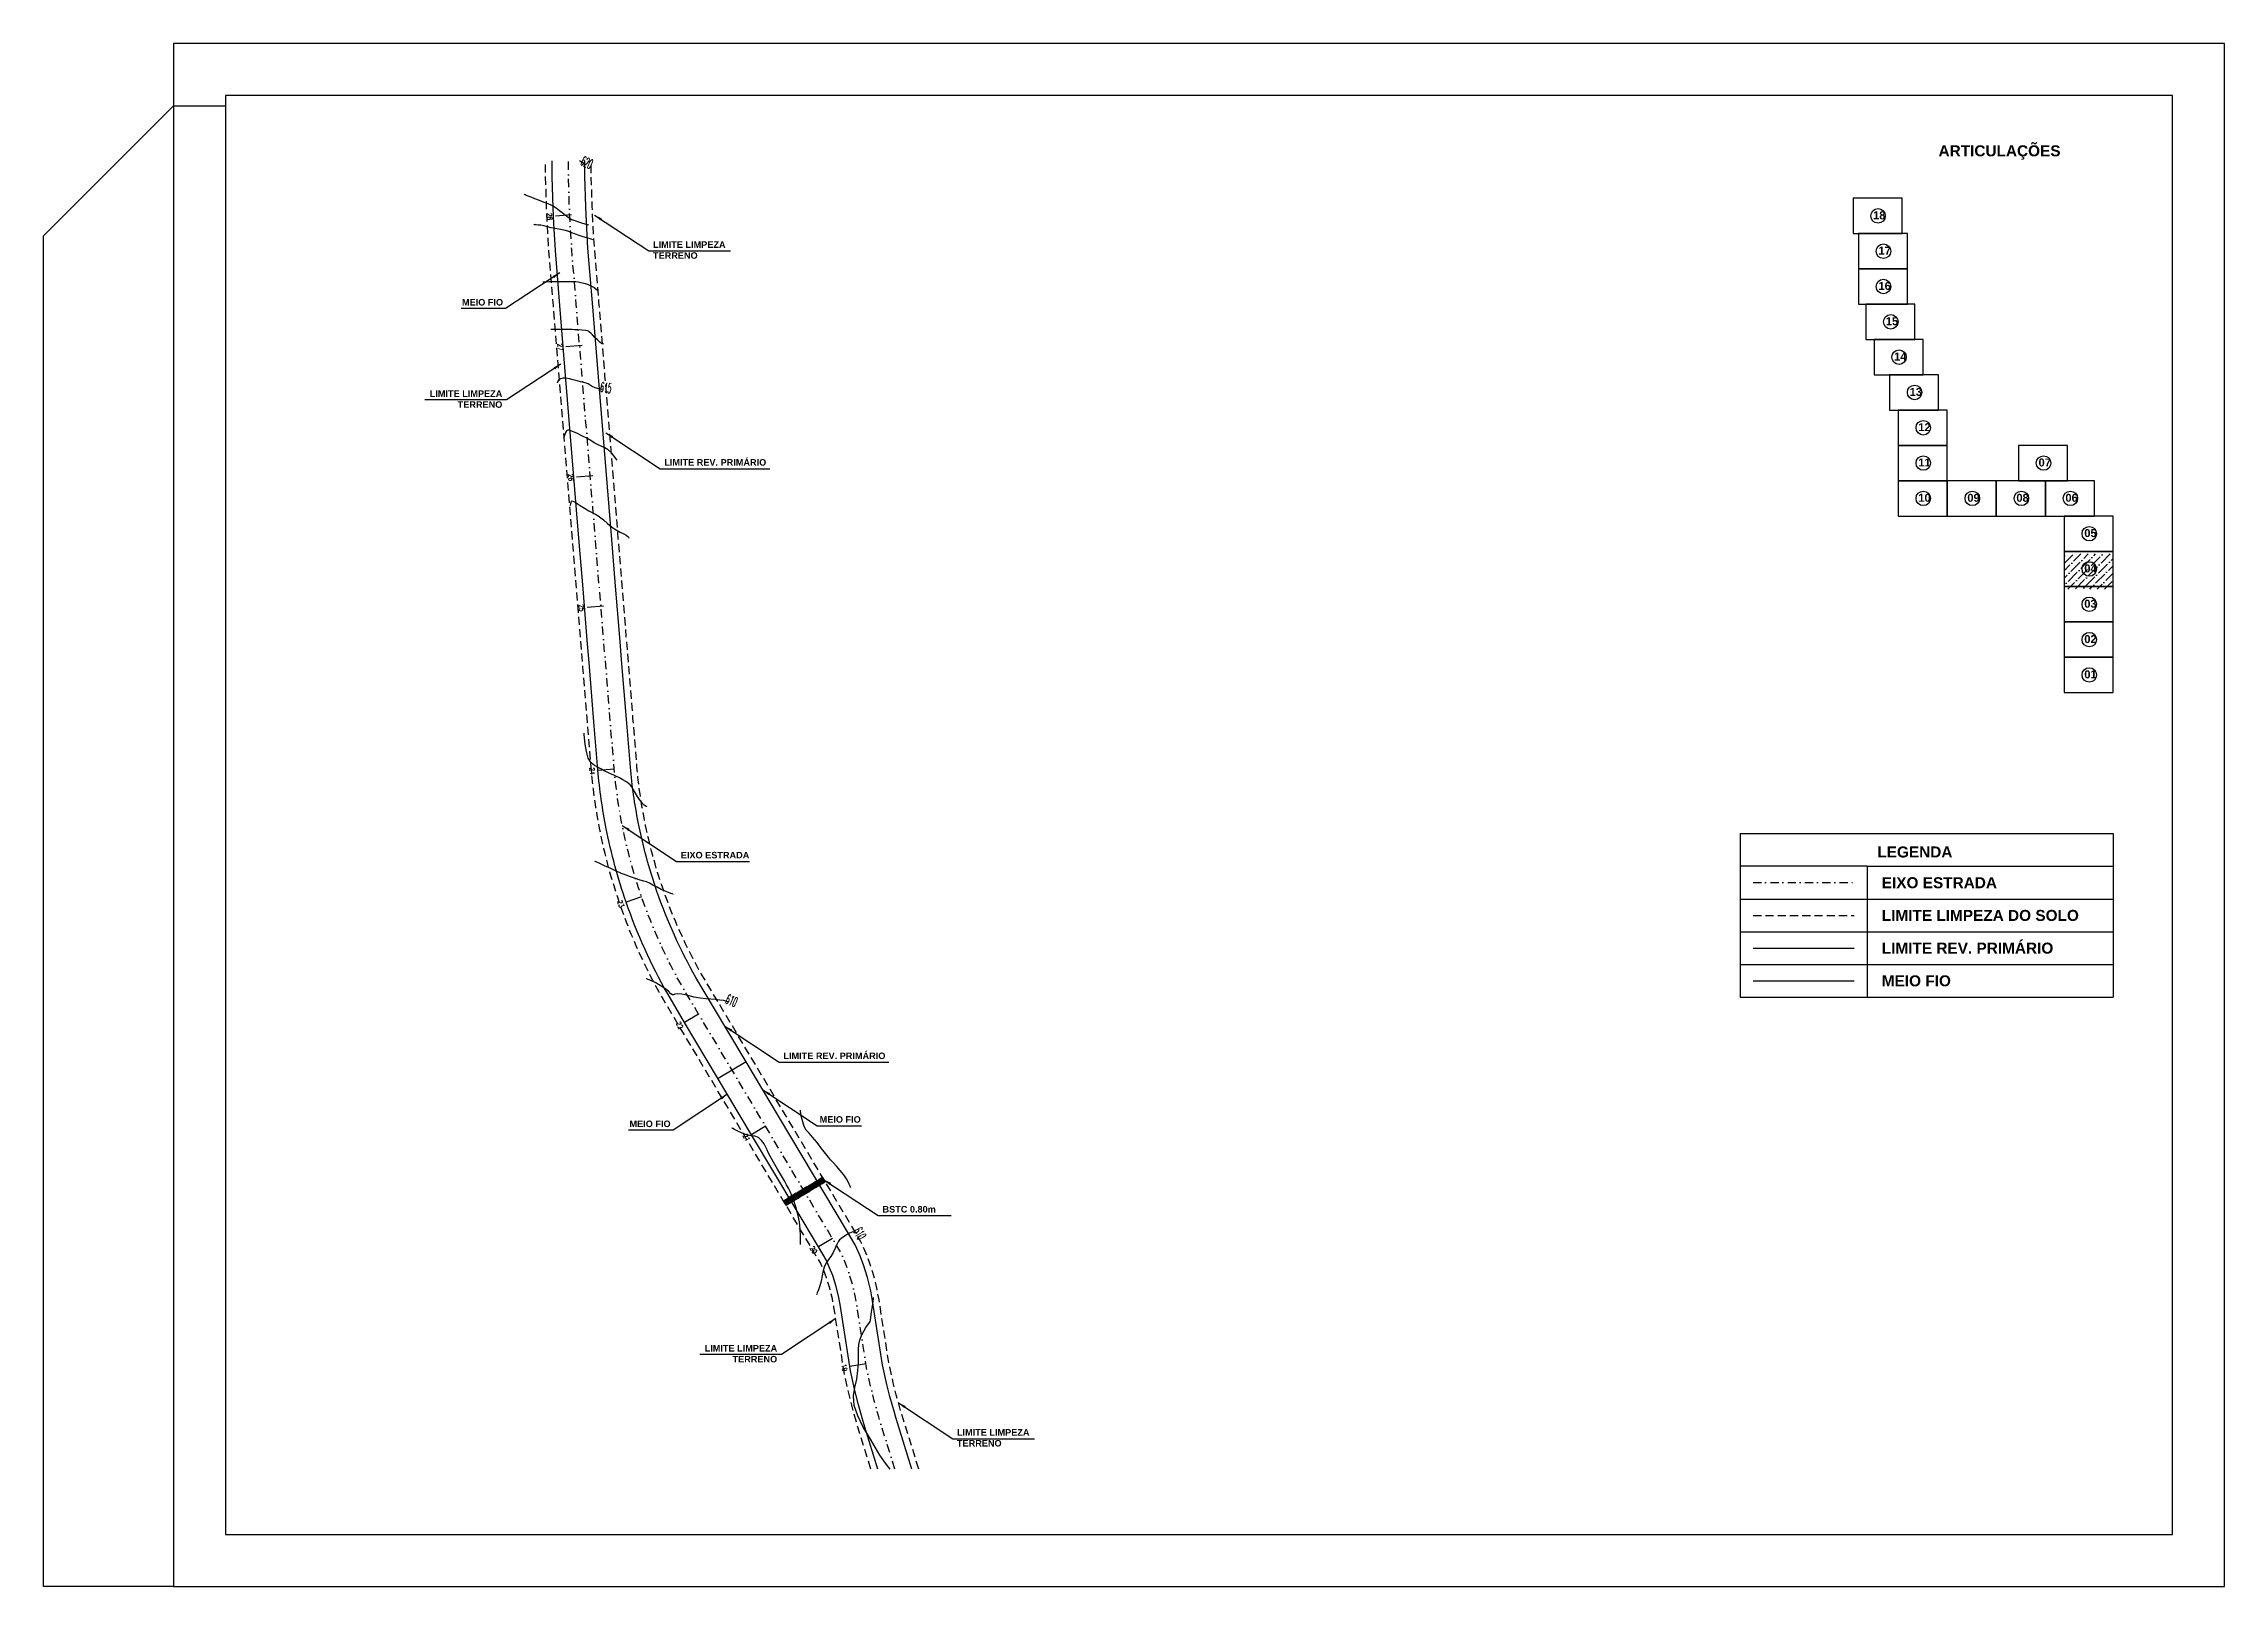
# Model space of a CAD drawing. Header units: millimetres. Extents: x 276147 to 291056, y 9594849 to 9609891.
# Drawn here: x 285743 to 286076.5, y 9595675 to 9595910.9 of the extents above; entities that cross this region are included whole.
import ezdxf
from ezdxf.enums import TextEntityAlignment as Align

# ---------------------------------------------------------------- set-up
doc = ezdxf.new("R2010")
doc.units = ezdxf.units.MM
doc.header["$LTSCALE"] = 10
for name, pattern in [('CONTINUO', [0]), ('DASHDOTX2', [50.8, 25.4, -12.7, 0, -12.7]), ('HIDDEN', [0.375, 0.25, -0.125])]:
    doc.linetypes.add(name, pattern=pattern)
for name, color, linetype in [('500-dim1', 6, 'Continuous'), ('CURVAS', 7, 'CONTINUO'), ('Curvas mestras', 30, 'Continuous'), ('Curvas simples', 9, 'Continuous'), ('Curvas texto', 2, 'Continuous'), ('TG', 7, 'CONTINUO'), ('Top_malha_coord', 8, 'Continuous')]:
    doc.layers.add(name, color=color, linetype=linetype)
doc.styles.add('r80', font='romans.shx')
doc.styles.add('ROMAND', font='romand', dxfattribs={"height": 0.2})
doc.styles.add('SIMPLEX', font='simplex', dxfattribs={"height": 0.2})
doc.styles.add('T7', font='arial.ttf')
doc.dimstyles.new('cadnorma_dim1', dxfattribs={"dimscale": 0, "dimtxt": 2, "dimasz": 1.199999999999999, "dimexe": 1, "dimexo": 2.5, "dimgap": 0.6, "dimtad": 1, "dimzin": 4, "dimdsep": 46, "dimtxsty": 'r80', "dimblk": 'ARCHTICK', "dimblk1": 'ARCHTICK', "dimblk2": 'ARCHTICK', "dimcen": -1, "dimdle": 1, "dimclrd": 1, "dimclre": 1, "dimclrt": 2, "dimaunit": 1, "dimazin": 0, "dimtfac": 1, "dimtix": 1, "dimtmove": 2, "dimatfit": 0, "dimfxl": 1, "dimarcsym": 0})

msp = doc.modelspace()

# ---------------------------------------------------------------- texts
at = {"layer": 'Curvas texto', "color": 2, "style": 'SIMPLEX'}
for s, rotation, width, p, p2 in [('620', 334.4775125307015, 0.4412635899977134, (285824.9577190835, 9595892.410107143, 184.0002069068141), (285826.4936466113, 9595891.676767187, 184.0002069068141)), ('615', 351.1535295074876, 0.4765646773285169, (285828.0134018418, 9595857.68693292, 179.0002069068141), (285829.6951713137, 9595857.425184363, 179.0002069068141)), ('610', 337.0423510412829, 0.4765646769061735, (285847.1134623187, 9595764.230935937, 174.0002069068141), (285848.6806680943, 9595763.567063272, 174.0002069068141)), ('610', 299.3018568670412, 0.4765646779527471, (285866.7247825736, 9595729.348095857, 174.0002069068141), (285867.5577677852, 9595727.86384638, 174.0002069068141))]:
    msp.add_text(s, height=1.5, rotation=rotation, dxfattribs=dict(at, width=width)).set_placement(p, p2, align=Align.FIT)
at = {"layer": 'TG', "color": 5, "extrusion": (-0.0710087131260717, -0.0024250461213777, 0.9974727474028996), "style": 'ROMAND'}
for s, rotation, width, p, p2 in [('28', 2.046384401484584, 0.832432432951068, (-9580538.499187224, 611637.6965917567, -43396.60279649742), (-9580537.399888752, 611637.7358711645, -43396.60279649742)), ('27', 2.726652149126754, 0.8324324315736903, (-9580518.476816721, 611638.637975999, -43396.60279649746), (-9580517.378062082, 611638.6903042056, -43396.60279649746)), ('26', 2.726652156915891, 0.8324324273455791, (-9580498.499459632, 611639.5893979287, -43396.60279649747), (-9580497.400704999, 611639.6417261352, -43396.60279649747)), ('25', 2.726652137013017, 0.8324324315653081, (-9580478.522102544, 611640.5408198587, -43396.60279649743), (-9580477.423347905, 611640.593148065, -43396.60279649743)), ('24', 3.165489469172518, 0.8105263170113031, (-9580453.51886002, 611641.3199358283, -43396.59067126689), (-9580452.420538392, 611641.3806779513, -43396.59067126689)), ('23', 17.17684112636326, 0.8324324305681081, (-9580432.958109284, 611644.8724108175, -43396.59067126685), (-9580431.907171696, 611645.1972649109, -43396.59067126685)), ('22', 28.91227097098892, 0.8324324357378813, (-9580413.986475876, 611653.2027344591, -43396.59067126687), (-9580413.023578769, 611653.7345513175, -43396.59067126687)), ('21', 28.91227130019723, 0.9935483826633292, (-9580396.479255833, 611662.8721318909, -43396.59067126685), (-9580395.516358737, 611663.4039487503, -43396.59067126685)), ('20', 28.91227103912686, 0.8324324346743708, (-9580378.972035805, 611672.5415293241, -43396.59067126688), (-9580378.0091387, 611673.073346183, -43396.59067126688)), ('19', 8.218487517604743, 0.855555557649986, (-9580361.005525257, 611676.7874342495, -43396.5906712669), (-9580359.916822081, 611676.9446773749, -43396.5906712669))]:
    msp.add_text(s, height=0.75, rotation=rotation, dxfattribs=dict(at, width=width)).set_placement(p, p2, align=Align.FIT)
at = {"layer": 'Top_malha_coord', "color": 7, "style": 'T7'}
for s, width, insert, char_height, attachment_point in [('{\\fArial|b1|i0|c0|p34;ARTICULAÇÕES}', 9.05984542533406, (286032.8050452309, 9595895.354415612), 1.682079722240085, 1), ('{\\fArial|b1|i0|c0|p34;LIMITE LIMPEZA\\PTERRENO}', 16.67673822349752, (285836.1707145562, 9595880.67331756, 170.5139164074208), 1, 1), ('{\\fArial|b1|i0|c0|p34;MEIO FIO}', 16.67673822349752, (285813.2373489586, 9595871.857404137, 170.1163358977563), 1, 3), ('{\\fArial|b1|i0|c0|p34;LIMITE LIMPEZA\\PTERRENO}', 16.67673822349752, (285813.1200261036, 9595857.886911394, 170.0924669139404), 1, 3), ('{\\fArial|b1|i0|c0|p34;LIMITE REV. PRIMÁRIO}', 16.67673822349752, (285837.892893212, 9595847.380371658, 170.5555744482084), 1, 1), ('{\\fArial|b1|i0|c0|p34;EIXO ESTRADA}', 16.67673822349752, (285840.425705106, 9595787.32726032, 170.6020372505591), 1, 1), ('{\\fArial|b1|i0|c0|p34;LEGENDA}', 9.05984542533406, (286023.443717457, 9595788.151377762), 1.682079722240085, 1), ('{\\fArial|b1|i0|c0|p34;EIXO ESTRADA}', 20.98438079227344, (286024.1223364054, 9595783.445864333), 1.682079722240085, 1), ('{\\fArial|b1|i0|c0|p34;LIMITE LIMPEZA DO SOLO}', 31.11703686733381, (286024.1223364054, 9595778.445864333), 1.682079722240085, 1), ('{\\fArial|b1|i0|c0|p34;LIMITE REV. PRIMÁRIO}', 41.98582607079879, (286024.1223364054, 9595773.445864333), 1.682079722240085, 1), ('{\\fArial|b1|i0|c0|p34;MEIO FIO}', 41.98582607079879, (286024.1223364054, 9595768.445864335), 1.682079722240085, 1), ('{\\fArial|b1|i0|c0|p34;LIMITE REV. PRIMÁRIO}', 16.67673822349752, (285856.1193593646, 9595756.64109816, 171.6446430132874), 1, 1), ('{\\fArial|b1|i0|c0|p34;MEIO FIO}', 16.67673822349752, (285861.6607697669, 9595746.913249014, 172.0339261427689), 1, 1), ('{\\fArial|b1|i0|c0|p34;MEIO FIO}', 16.67673822349752, (285838.8615483895, 9595746.240216086, 171.6472440718425), 1, 3), ('{\\fArial|b1|i0|c0|p34;BSTC 0.80m}', 16.67673822349752, (285871.2729085535, 9595733.176541068, 172.2447191308237), 1, 1), ('{\\fArial|b1|i0|c0|p34;LIMITE LIMPEZA\\PTERRENO}', 16.67673822349752, (285855.1682330766, 9595711.928265408, 172.7431236416459), 1, 3), ('{\\fArial|b1|i0|c0|p34;LIMITE LIMPEZA\\PTERRENO}', 16.67673822349752, (285882.6634681012, 9595699.064869467, 173.3943028383692), 1, 1)]:
    msp.add_mtext_dynamic_manual_height_columns(s, width=width, gutter_width=12.5, heights=[0], dxfattribs=dict(at, insert=insert, char_height=char_height, attachment_point=attachment_point))

# ---------------------------------------------------------------- blocks, each defined once
blk = doc.blocks.new('_ArchTick')
at = {"color": 0, "linetype": 'ByBlock', "const_width": 0.15}
blk.add_lwpolyline([(-0.5, -0.5), (0.5, 0.5)], dxfattribs=at)
blk = doc.blocks.new('ASDF')
at = {"layer": 'Top_malha_coord', "color": 7}
for points in [[(288117.2770572668, 9595425.095165152), (288124.7770572668, 9595425.095165152), (288124.7770572668, 9595430.494073676), (288117.2770572668, 9595430.494073676)], [(288118.1013027223, 9595419.696256628), (288125.6013027224, 9595419.696256628), (288125.6013027224, 9595425.095165152), (288118.1013027223, 9595425.095165152)], [(288118.1013027223, 9595414.297348104), (288125.6013027224, 9595414.297348104), (288125.6013027224, 9595419.696256628), (288118.1013027223, 9595419.696256628)], [(288119.2235212072, 9595408.89843958), (288126.7235212072, 9595408.89843958), (288126.7235212072, 9595414.297348104), (288119.2235212072, 9595414.297348104)], [(288120.4897937645, 9595403.499531057), (288127.9897937645, 9595403.499531057), (288127.9897937645, 9595408.89843958), (288120.4897937645, 9595408.89843958)], [(288122.8676055573, 9595398.100622533), (288130.3676055573, 9595398.100622533), (288130.3676055573, 9595403.499531057), (288122.8676055573, 9595403.499531057)], [(288124.19609628, 9595392.701714007), (288131.69609628, 9595392.701714007), (288131.69609628, 9595398.100622533), (288124.19609628, 9595398.100622533)], [(288124.19609628, 9595387.302805483), (288131.69609628, 9595387.302805483), (288131.69609628, 9595392.701714007), (288124.19609628, 9595392.701714007)], [(288142.5888804331, 9595387.302805483), (288150.0888804331, 9595387.302805483), (288150.0888804331, 9595392.701714007), (288142.5888804331, 9595392.701714007)], [(288124.19609628, 9595381.90389696), (288131.69609628, 9595381.90389696), (288131.69609628, 9595387.302805483), (288124.19609628, 9595387.302805483)], [(288131.69609628, 9595381.90389696), (288139.19609628, 9595381.90389696), (288139.19609628, 9595387.302805483), (288131.69609628, 9595387.302805483)], [(288139.19609628, 9595381.90389696), (288146.69609628, 9595381.90389696), (288146.69609628, 9595387.302805483), (288139.19609628, 9595387.302805483)], [(288146.69609628, 9595381.90389696), (288154.19609628, 9595381.90389696), (288154.19609628, 9595387.302805483), (288146.69609628, 9595387.302805483)], [(288149.5854278603, 9595376.504988436), (288157.0854278603, 9595376.504988436), (288157.0854278603, 9595381.90389696), (288149.5854278603, 9595381.90389696)], [(288149.5854278603, 9595371.106079912), (288157.0854278603, 9595371.106079912), (288157.0854278603, 9595376.504988436), (288149.5854278603, 9595376.504988436)], [(288149.5854278603, 9595365.707171388), (288157.0854278603, 9595365.707171388), (288157.0854278603, 9595371.106079912), (288149.5854278603, 9595371.106079912)], [(288149.5854278603, 9595360.308262864), (288157.0854278603, 9595360.308262864), (288157.0854278603, 9595365.707171388), (288149.5854278603, 9595365.707171388)], [(288149.5854278603, 9595354.90935434), (288157.0854278603, 9595354.90935434), (288157.0854278603, 9595360.308262864), (288149.5854278603, 9595360.308262864)]]:
    blk.add_lwpolyline(points, close=True, dxfattribs=at)
for centre in [(288121.1075160061, 9595427.794619417), (288121.9317614617, 9595422.39571089), (288121.9317614617, 9595416.996802364), (288123.0539799466, 9595411.59789384), (288124.3202525039, 9595406.19898532), (288126.6980642967, 9595400.800076792), (288128.0265550194, 9595395.401168272), (288128.0265550194, 9595390.002259746), (288146.4193391725, 9595390.002259746), (288128.0265550194, 9595384.603351222), (288135.5265550194, 9595384.603351222), (288143.0265550194, 9595384.603351222), (288150.5265550194, 9595384.603351222), (288153.4158865996, 9595379.204442697), (288153.4158865996, 9595373.805534175), (288153.4158865996, 9595368.406625653), (288153.4158865996, 9595363.007717127), (288153.4158865996, 9595357.608808603)]:
    blk.add_circle(centre, 1.10921345708195, dxfattribs=at)
at = {"layer": 'Top_malha_coord', "color": 7, "char_height": 1.216883596980453, "attachment_point": 1, "style": 'T7'}
for s, insert in [('{\\fArial|b1|i0|c0|p34;18}', (288120.3443937709, 9595428.492702857)), ('{\\fArial|b1|i0|c0|p34;17}', (288121.1686392266, 9595423.093794333)), ('{\\fArial|b1|i0|c0|p34;16}', (288121.1686392266, 9595417.694885807)), ('{\\fArial|b1|i0|c0|p34;15}', (288122.2908577114, 9595412.295977283)), ('{\\fArial|b1|i0|c0|p34;14}', (288123.5571302687, 9595406.89706876)), ('{\\fArial|b1|i0|c0|p34;13}', (288125.9349420615, 9595401.498160236)), ('{\\fArial|b1|i0|c0|p34;12}', (288127.2634327842, 9595396.099251712)), ('{\\fArial|b1|i0|c0|p34;11}', (288127.2634327842, 9595390.700343188)), ('{\\fArial|b1|i0|c0|p34;07}', (288145.6562169372, 9595390.700343188)), ('{\\fArial|b1|i0|c0|p34;10}', (288127.2634327842, 9595385.301434664)), ('{\\fArial|b1|i0|c0|p34;09}', (288134.7634327842, 9595385.301434664)), ('{\\fArial|b1|i0|c0|p34;08}', (288142.2634327842, 9595385.301434664)), ('{\\fArial|b1|i0|c0|p34;06}', (288149.7634327842, 9595385.301434664)), ('{\\fArial|b1|i0|c0|p34;05}', (288152.6527643644, 9595379.902526142)), ('{\\fArial|b1|i0|c0|p34;04}', (288152.6527643644, 9595374.503617616)), ('{\\fArial|b1|i0|c0|p34;03}', (288152.6527643644, 9595369.104709093)), ('{\\fArial|b1|i0|c0|p34;02}', (288152.6527643644, 9595363.705800567)), ('{\\fArial|b1|i0|c0|p34;01}', (288152.6527643644, 9595358.306892043))]:
    blk.add_mtext_dynamic_manual_height_columns(s, width=9.05984542533406, gutter_width=12.5, heights=[0], dxfattribs=dict(at, insert=insert))

# ---------------------------------------------------------------- hatches: boundary and pattern name
at = {"layer": 'Top_malha_coord'}
h = msp.add_hatch(dxfattribs=at)
h.set_pattern_fill('ANSI36', color=8, scale=0.25)
h.set_pattern_definition([(45, (-2097.550440302643, 472.5667701140046), (0.4209495056751168, 1.54348152080876), [1.984375, -0.396875, 0, -0.396875])])
h.paths.add_polyline_path([(286059.5349875575, 9595832.875032978), (286052.0349875576, 9595832.875032978), (286052.0349875576, 9595827.476124454), (286059.5349875575, 9595827.476124454)])
h.paths.add_polyline_path([(286056.9746597541, 9595830.175578717, -1), (286054.7562328399, 9595830.175578717, -1)], flags=0)
h.paths.add_polyline_path([(286054.7267170852, 9595828.987326572), (286057.2260598618, 9595828.987326572), (286057.2260598618, 9595831.494970053), (286054.7267170852, 9595831.494970053)], flags=24)
h = msp.add_hatch(dxfattribs=at)
h.set_pattern_fill('ANSI36', scale=0.05)
h.set_pattern_definition([(45, (0, -15), (0.08418990113502337, 0.3086963041617522), [0.396875, -0.079375, 0, -0.079375])])
h.paths.add_polyline_path([(285856.5300884045, 9595733.268364448), (285856.1206128716, 9595733.955077354), (285862.1140652318, 9595737.545197384), (285862.5230563008, 9595736.859296953)])

# ---------------------------------------------------------------- linework, layer by layer
at = {"color": 8, "linetype": 'HIDDEN', "ltscale": 0.5}
msp.add_line((286004.4542974219, 9595777.616659164), (286019.8968725264, 9595777.616659164), dxfattribs=at)
at = {"color": 8, "linetype": 'HIDDEN', "ltscale": 0.5, "extrusion": (-0.0710087131260717, -0.0024250461213777, 0.9974727474028996), "flags": 128}
for points, elevation in [([(-9580344.88699653, 611680.7797094367), (-9580351.06410273, 611679.0776109536), (-9580351.940540139, 611678.8474245837), (-9580354.521286849, 611678.217479504), (-9580356.572422717, 611677.7836548586), (-9580359.827041754, 611677.1761560044), (-9580369.769294888, 611675.9638108514), (-9580371.079449609, 611675.7695456581), (-9580372.730148638, 611675.4236647942), (-9580374.343676174, 611674.9713930107), (-9580375.517656783, 611674.5670039254), (-9580376.647501543, 611674.1109875723), (-9580378.611454898, 611673.0262779582), (-9580396.118674815, 611663.3568805722), (-9580413.62589681, 611653.6874863252), (-9580418.070556978, 611651.2326553635, -0.0458766552068852), (-9580432.50647134, 611645.2736869088, -0.0345197727008055), (-9580443.956670651, 611642.5832727356, -0.0269527986705339), (-9580453.091229837, 611641.5940360676), (-9580460.46983636, 611641.2426301774), (-9580468.944321131, 611640.8390327132), (-9580472.987530816, 611640.64647375), (-9580480.867028266, 611640.2712136091), (-9580487.985311603, 611639.9322052575), (-9580492.96488849, 611639.695052834), (-9580512.942245191, 611638.7436307715), (-9580524.269269703, 611638.2041812106), (-9580532.70058007, 611637.8026399296), (-9580536.833784476, 611637.6926611704), (-9580539.256325485, 611637.6639897793), (-9580544.025302403, 611637.6880232003), (-9580546.46912328, 611637.7582617135)], -43396.59067126695), ([(-9580344.637310222, 611688.1093946013), (-9580352.883022511, 611685.8372933663), (-9580353.659715042, 611685.6333038587), (-9580356.075865604, 611685.0435357293), (-9580357.93907111, 611684.6494592192), (-9580360.893963166, 611684.0979066354), (-9580370.706454208, 611682.9013845001), (-9580372.311677286, 611682.6633675947), (-9580374.394431323, 611682.2269556556), (-9580376.429978963, 611681.656391632), (-9580377.969146632, 611681.1262102973), (-9580379.660622673, 611680.4435140949), (-9580381.995744608, 611679.1538046356), (-9580399.502963914, 611669.4844075798), (-9580417.010184757, 611659.8150139689), (-9580421.387740403, 611657.3972455236, -0.0456415959049977), (-9580434.573724646, 611651.9614715741, -0.0345197727042041), (-9580445.084115291, 611649.4918810321, -0.0268828100634898), (-9580453.447059732, 611648.5850236649), (-9580460.802833699, 611648.2347051755), (-9580469.2773188, 611647.8311076951), (-9580473.320530279, 611647.6385486458), (-9580481.20002502, 611647.2632886335), (-9580488.318309272, 611646.9242802396), (-9580493.297886163, 611646.6871278158), (-9580513.27524292, 611645.7357057504), (-9580524.602267295, 611645.1962561968), (-9580532.960204616, 611644.7982093068), (-9580536.96830943, 611644.691559272), (-9580539.280109521, 611644.6641985278), (-9580543.907094762, 611644.687516378), (-9580546.230802592, 611644.7543026896)], -43396.5906712669)]:
    msp.add_lwpolyline(points, format="xyb", dxfattribs=dict(at, elevation=elevation))
at = {"layer": '500-dim1', "ltscale": 0.1}
for points in [[(285762.8124201144, 9595675.018156448), (286076.5308316656, 9595675.018156448), (286076.5308316656, 9595910.902632983), (285762.8124201144, 9595910.902632983)], [(285770.7546583815, 9595682.960394716), (286068.5885933985, 9595682.960394716), (286068.5885933985, 9595902.960394716), (285770.7546583815, 9595902.960394716)]]:
    msp.add_lwpolyline(points, close=True, dxfattribs=at)
msp.add_lwpolyline([(285762.8124201144, 9595675.018156448), (285742.9568244466, 9595675.018156448), (285742.9568244466, 9595881.516351392), (285762.8124201144, 9595901.37194706), (285770.7546583815, 9595901.37194706)], dxfattribs=at)
at = {"layer": 'CURVAS', "color": 2, "linetype": 'CONTINUO'}
for points, elevation in [([(285826.0193626758, 9595892.318768755), (285826.0193626758, 9595892.318768755)], 184.0002069068141), ([(285829.3493269811, 9595857.858525977), (285829.3493269811, 9595857.858525977)], 179.0002069068141), ([(285848.2551738723, 9595764.154561484), (285848.2551738723, 9595764.154561484)], 174.0002069068141), ([(285867.5741226383, 9595728.600932786), (285867.5741226383, 9595728.600932786)], 174.0002069068141)]:
    msp.add_lwpolyline(points, dxfattribs=dict(at, elevation=elevation))
at = {"layer": 'Curvas mestras', "linetype": 'CONTINUO'}
for points, elevation in [([(285825.7551513327, 9595892.444918534), (285825.484532442, 9595892.600674324), (285825.054225606, 9595892.883299407), (285824.9460886203, 9595892.960394716)], 184.0002069068141), ([(285828.474586702, 9595857.994669203), (285827.8719899003, 9595858.113757476), (285827.3001373593, 9595858.27630987), (285826.8671818299, 9595858.477750408), (285826.5388527418, 9595858.685853433), (285826.2452782219, 9595858.861480847), (285825.9247574327, 9595858.979570424), (285825.5482964158, 9595859.071368864), (285825.0950797487, 9595859.182202924), (285824.5557816271, 9595859.342093004), (285823.9670593006, 9595859.519856507), (285823.377064932, 9595859.669006914), (285822.8310213409, 9595859.750285596), (285822.3624429028, 9595859.753353585), (285822.0019148668, 9595859.67510178), (285821.7688590857, 9595859.522196308), (285821.6380447122, 9595859.340403063), (285821.5730756235, 9595859.185264373), (285821.5419877666, 9595859.098500453), (285821.5305353348, 9595859.06653416), (285821.5288987358, 9595859.061967896)], 179.0002069068141), ([(285847.8314942337, 9595764.334032673), (285847.4709652984, 9595764.457623864), (285846.9943913448, 9595764.574819263), (285846.4083149113, 9595764.66350049), (285845.7351832437, 9595764.731231406), (285845.0014218402, 9595764.7929947), (285844.2255597912, 9595764.865028074), (285843.3945468485, 9595764.968591597), (285842.4874353643, 9595765.126200456), (285841.512350686, 9595765.34133781), (285840.5937016365, 9595765.541363603), (285839.8849662762, 9595765.63460816), (285839.487598234, 9595765.569568504), (285839.2949503219, 9595765.45540772), (285839.1483442868, 9595765.441459328), (285838.9106631801, 9595765.638566507), (285838.5310101926, 9595766.00361186), (285837.980046494, 9595766.454994053), (285837.2599402523, 9595766.91588718), (285836.4988996346, 9595767.3285849), (285835.856639355, 9595767.64016138), (285835.4528551731, 9595767.814842492), (285835.2471676928, 9595767.885457817), (285835.1591757982, 9595767.901990948), (285835.1198071082, 9595767.90632018), (285835.1053034997, 9595767.907914774), (285835.1032309412, 9595767.908142207)], 174.0002069068141), ([(285867.3624674045, 9595728.978068303), (285867.1345828828, 9595729.16750214), (285866.7576129959, 9595729.209488202), (285866.2159820936, 9595729.01601449), (285865.6133516713, 9595728.669870572), (285865.0831930913, 9595728.296547104), (285864.7220725655, 9595727.984567143), (285864.4789476567, 9595727.674573053), (285864.2658664762, 9595727.270237034), (285864.0114668571, 9595726.710198415), (285863.7107147194, 9595726.072959263), (285863.3751638244, 9595725.471989956), (285863.0209829001, 9595724.9825919), (285862.6828180706, 9595724.527403768), (285862.3999326325, 9595723.990897037), (285862.1967681633, 9595723.292522788), (285862.0384802519, 9595722.491649447), (285861.875398683, 9595721.682624506), (285861.6740442247, 9595720.951363152), (285861.4656853429, 9595720.350050157), (285861.2977772919, 9595719.922436433), (285861.2049850545, 9595719.692903427), (285861.1707987479, 9595719.608339023), (285861.1659148012, 9595719.596257985)], 174.0002069068141)]:
    msp.add_lwpolyline(points, dxfattribs=dict(at, elevation=elevation))
at = {"layer": 'Curvas simples', "linetype": 'CONTINUO'}
for points, elevation in [([(285826.3494166859, 9595883.123127216), (285825.4249143802, 9595883.420398906), (285824.8146786309, 9595883.616428912), (285824.2877402846, 9595883.785311857), (285823.9750699311, 9595883.885639777), (285823.8196869265, 9595883.939993612), (285823.7176243331, 9595883.98695386), (285823.5754786253, 9595884.065846207), (285823.3421025969, 9595884.218964644), (285822.9769145494, 9595884.489349118), (285822.464394241, 9595884.894757237), (285821.8892670389, 9595885.351815268), (285821.3613211956, 9595885.751871012), (285820.9519839649, 9595886.018240552), (285820.5792208056, 9595886.202125072), (285820.1226383839, 9595886.38669582), (285819.5009497764, 9595886.63331188), (285818.789304775, 9595886.916065386), (285818.1019645537, 9595887.18723576), (285817.5333890229, 9595887.408281237), (285817.0988429665, 9595887.577383237), (285816.7937917855, 9595887.70190076), (285816.6085215268, 9595887.789130956), (285816.5126001665, 9595887.846117547), (285816.4704144482, 9595887.879843604), (285816.4512825968, 9595887.897028057), (285816.4442345824, 9595887.903359957), (285816.4432278807, 9595887.90426464)], 183.0002069068141), ([(285826.9693223933, 9595880.926221907), (285826.6923502684, 9595881.014672576), (285826.4281996303, 9595881.09529346), (285826.0339094006, 9595881.21035282), (285825.5013552681, 9595881.36247251), (285824.8944049998, 9595881.545989687), (285824.2949247959, 9595881.753169546), (285823.7641521062, 9595881.97267032), (285823.2807921498, 9595882.178721292), (285822.8029197327, 9595882.341947984), (285822.2964344405, 9595882.445337234), (285821.7585338613, 9595882.52132928), (285821.1942386996, 9595882.614728866), (285820.6120061191, 9595882.755655663), (285820.0340366732, 9595882.91549433), (285819.4859695789, 9595883.050946208), (285818.9933722034, 9595883.130347276), (285818.581538105, 9595883.168567484), (285818.2756899871, 9595883.1921113), (285818.0904407828, 9595883.221617768), (285817.9979565212, 9595883.25425706), (285817.9597952323, 9595883.281331703), (285817.9430360562, 9595883.296385873), (285817.9368609019, 9595883.301932333), (285817.9359786439, 9595883.302723832)], 182.0002069068141), ([(285827.7641831085, 9595873.04147508), (285827.4181411346, 9595873.365170533), (285827.1150828636, 9595873.598174313), (285826.7008555823, 9595873.838899242), (285826.1841745934, 9595874.05025441), (285825.6338204321, 9595874.220451193), (285825.13359232, 9595874.344025277), (285824.7377297281, 9595874.41920552), (285824.3822501559, 9595874.458983572), (285823.9736117866, 9595874.480048232), (285823.4415196351, 9595874.495684452), (285822.8086623539, 9595874.505583303), (285822.1209697873, 9595874.50603565), (285821.4263215801, 9595874.49518556), (285820.7803804531, 9595874.478589663), (285820.2407550589, 9595874.463659227), (285819.8504454378, 9595874.456026556), (285819.5940177036, 9595874.454222148), (285819.4414259245, 9595874.455002956), (285819.3635339533, 9595874.455700522), (285819.3348371374, 9595874.455957653), (285819.3307378456, 9595874.45599407)], 181.0002069068141), ([(285828.6344019198, 9595864.95913424), (285828.4741791879, 9595864.991407083), (285828.3107385834, 9595865.072592717), (285828.0517339023, 9595865.26506432), (285827.6891730927, 9595865.596400997), (285827.2850886521, 9595865.995386476), (285826.9190172812, 9595866.366106367), (285826.6527456495, 9595866.633142244), (285826.4770481527, 9595866.803058878), (285826.3649474937, 9595866.90292022), (285826.2777710977, 9595866.958711997), (285826.1300806132, 9595866.992118483), (285825.8247445073, 9595867.023746507), (285825.3080872587, 9595867.068539888), (285824.7002591755, 9595867.118779063), (285824.1648680201, 9595867.161076268), (285823.8250733643, 9595867.185368262), (285823.6422491349, 9595867.194863005), (285823.5373230545, 9595867.196092747), (285823.4292985742, 9595867.19480812), (285823.2294812653, 9595867.19364434), (285822.8472538561, 9595867.194458866), (285822.2391820401, 9595867.198435873), (285821.5505556549, 9595867.204060227), (285820.9738489327, 9595867.209147403), (285820.6525447877, 9595867.21202357), (285820.534169761, 9595867.213083932), (285820.5172591848, 9595867.213235397)], 180.0002069068141), ([(285830.6900319276, 9595847.23087463), (285830.201233707, 9595847.892659886), (285829.8103719117, 9595848.347650593), (285829.333454745, 9595848.777657544), (285828.799399332, 9595849.101727365), (285828.242975134, 9595849.3536689), (285827.7004148975, 9595849.595978772), (285827.1901723669, 9595849.879341617), (285826.659597016, 9595850.207181787), (285826.0382591012, 9595850.57110966), (285825.2903899439, 9595850.95571976), (285824.518850847, 9595851.317559842), (285823.8611648479, 9595851.606158717), (285823.4184370389, 9595851.777531724), (285823.1461046383, 9595851.81362078), (285822.9631912395, 9595851.70284782), (285822.8045700552, 9595851.45225156), (285822.6685253774, 9595851.143333407), (285822.5691914596, 9595850.876205487), (285822.5155211883, 9595850.726416327), (285822.4957487684, 9595850.671230284), (285822.4929238377, 9595850.663346453)], 178.0002069068141), ([(285823.5533459867, 9595840.25816304), (285823.5923039421, 9595840.569075067), (285823.6352191806, 9595840.766381333), (285823.7074255998, 9595840.920576433), (285823.8269497006, 9595840.972315587), (285824.0467190029, 9595840.895204488), (285824.4283858997, 9595840.671082975), (285825.0042361706, 9595840.301533027), (285825.6890866064, 9595839.867100356), (285826.368389153, 9595839.468070624), (285826.9564636113, 9595839.170413312), (285827.4831098067, 9595838.902838336), (285828.0069933222, 9595838.559738673), (285828.575706896, 9595838.070760382), (285829.1925378848, 9595837.506553333), (285829.8496967148, 9595836.973019924), (285830.5288234689, 9595836.552170223), (285831.1692726764, 9595836.230434338), (285831.6998244383, 9595835.970349504), (285832.0678575519, 9595835.743160544), (285832.2951267516, 9595835.554926632), (285832.4219802805, 9595835.420413092), (285832.4853821191, 9595835.348121747), (285832.5087406636, 9595835.321487354), (285832.5120772811, 9595835.31768348)], 177.0002069068141), ([(285835.224483505, 9595794.296607066), (285835.1860738681, 9595794.274522908), (285835.1453360413, 9595794.271163356), (285835.0787238242, 9595794.291188205), (285834.9782953035, 9595794.350398447), (285834.8348696927, 9595794.466965642), (285834.638955904, 9595794.659655567), (285834.3865282136, 9595794.943275018), (285834.0954227688, 9595795.316807887), (285833.7889399776, 9595795.77527822), (285833.4873785631, 9595796.301353952), (285833.1990263328, 9595796.82826806), (285832.929169409, 9595797.276897438), (285832.6735764552, 9595797.593963487), (285832.3899457216, 9595797.829578793), (285832.0264570046, 9595798.059700556), (285831.5524146218, 9595798.338993823), (285831.0216171249, 9595798.63694734), (285830.5089875861, 9595798.901757684), (285830.0684862366, 9595799.098703152), (285829.6702331874, 9595799.261399668), (285829.263385925, 9595799.44054686), (285828.8076948543, 9595799.673817867), (285828.305275437, 9595799.946774533), (285827.7688318585, 9595800.23195066), (285827.2181924936, 9595800.529991616), (285826.7016672137, 9595800.953996688), (285826.2746869888, 9595801.645176087), (285825.9780999235, 9595802.671026744), (285825.7944152505, 9595803.804198464), (285825.6915595567, 9595804.743629808), (285825.6400955982, 9595805.265922392), (285825.6211356445, 9595805.458346723), (285825.6184270329, 9595805.485835483)], 176.0002069068141), ([(285839.2759424707, 9595780.899683775), (285839.2247300049, 9595780.876659503), (285839.1257130311, 9595780.887494303), (285838.9069505665, 9595780.95004694), (285838.5306684662, 9595781.088103568), (285838.0233494971, 9595781.301168086), (285837.4275427058, 9595781.582669605), (285836.7889780424, 9595781.917189432), (285836.1661305012, 9595782.253911337), (285835.6206563044, 9595782.533174256), (285835.1833037241, 9595782.717064528), (285834.7611794707, 9595782.85467921), (285834.2304826305, 9595783.016865732), (285833.5166517106, 9595783.2519879), (285832.742081388, 9595783.518461093), (285832.0784064304, 9595783.752213983), (285831.65478275, 9595783.90448219), (285831.4304500952, 9595783.98771309), (285831.3221661596, 9595784.02965935), (285831.2352863735, 9595784.065146817), (285831.0295420006, 9595784.157284623), (285830.5532592759, 9595784.376257403), (285829.7274899216, 9595784.758469654), (285828.7641825111, 9595785.205213893), (285827.9480104373, 9595785.584005594), (285827.4922121506, 9595785.795577897), (285827.3242863497, 9595785.873525493), (285827.3002967921, 9595785.884660738)], 175.0002069068141), ([(285866.4192277951, 9595736.021753907), (285866.3495919081, 9595736.158856656), (285866.2790777051, 9595736.3036191), (285866.1680208597, 9595736.539511703), (285866.0009256754, 9595736.888061702), (285865.7426019917, 9595737.350465994), (285865.3529392123, 9595737.922835784), (285864.8182441472, 9595738.585216172), (285864.2305005457, 9595739.253372047), (285863.708111442, 9595739.827000987), (285863.3269926385, 9595740.250421828), (285862.9931035066, 9595740.646434177), (285862.5699170703, 9595741.182457805), (285861.964740102, 9595741.965836566), (285861.2602268412, 9595742.863614388), (285860.5828652751, 9595743.682759296), (285860.0339964501, 9595744.289056296), (285859.6143694532, 9595744.783556737), (285859.2995813527, 9595745.326128524), (285859.0676050259, 9595746.021188524), (285858.9059045679, 9595746.751340805), (285858.8043159068, 9595747.343738843), (285858.7515940036, 9595747.671596967), (285858.7321694818, 9595747.792387033), (285858.7293950869, 9595747.80964241)], 173.0002069068141), ([(285858.7149014786, 9595727.285502436), (285858.7338170158, 9595728.60435512), (285858.7008331873, 9595729.609847797), (285858.5794345831, 9595730.753872152), (285858.3397835291, 9595731.9215512), (285858.0249076917, 9595733.02669311), (285857.6960457806, 9595733.990272632), (285857.4012534072, 9595734.75759016), (285857.1358350572, 9595735.371224487), (285856.881909137, 9595735.898080392), (285856.6149823534, 9595736.410913307), (285856.2841129439, 9595737.005893596), (285855.8317488766, 9595737.785046156), (285855.2344033796, 9595738.796105107), (285854.6048571352, 9595739.869635737), (285854.0899546408, 9595740.781917723), (285853.7901848099, 9595741.377668006), (285853.6206031266, 9595741.77537984), (285853.4499068347, 9595742.161987044), (285853.1722839636, 9595742.66899314), (285852.7838827193, 9595743.206171757), (285852.3063430866, 9595743.627866147), (285851.7586387757, 9595743.836736893), (285851.1490892017, 9595743.928720953), (285850.48334783, 9595744.048075603), (285849.7831504057, 9595744.297357865), (285849.1345681907, 9595744.612327004), (285848.6397521808, 9595744.887046333), (285848.369614008, 9595745.041355353), (285848.2700886264, 9595745.098206555), (285848.255871629, 9595745.106328633)], 173.0002069068141), ([(285872.4375479697, 9595692.960394716), (285872.2602234406, 9595693.170375695), (285871.5814524061, 9595694.059838612), (285870.8911884591, 9595695.095649356), (285870.1383011812, 9595696.323165223), (285869.2856138468, 9595697.755665336), (285868.3393462376, 9595699.379724773), (285867.4793137604, 9595701.075107545), (285866.9287319617, 9595702.694879267), (285866.8355081278, 9595704.132013453), (285867.046313807, 9595705.439136572), (285867.3325153788, 9595706.708783673), (285867.5117246391, 9595708.0013814), (285867.5865534151, 9595709.248906735), (285867.6058577405, 9595710.351226408), (285867.6184422817, 9595711.240783384), (285867.6728853631, 9595711.980328003), (285867.8177109585, 9595712.665187193), (285868.0811090303, 9595713.362146417), (285868.4099288798, 9595714.02381076), (285868.7306886684, 9595714.574242523), (285868.9840001064, 9595714.958517686), (285869.1668677624, 9595715.20576284), (285869.2903917411, 9595715.366118053), (285869.368943591, 9595715.503655484), (285869.4299921157, 9595715.738179527), (285869.5042735856, 9595716.203427143), (285869.612052705, 9595716.968896564), (285869.7316907904, 9595717.847131047), (285869.8310743916, 9595718.586433483), (285869.8863511932, 9595718.998762077), (285869.9067167739, 9595719.150671823), (285869.9096258584, 9595719.172373246)], 175.0002069068141)]:
    msp.add_lwpolyline(points, dxfattribs=dict(at, elevation=elevation))
at = {"layer": 'TG', "color": 1, "linetype": 'DASHDOTX2', "ltscale": 0.005}
msp.add_line((286004.4542974219, 9595782.616659166), (286019.8968725264, 9595782.616659166), dxfattribs=at)
at = {"layer": 'TG', "color": 8, "linetype": 'CONTINUO'}
msp.add_line((286004.4542974219, 9595772.616659164), (286019.8968725264, 9595772.616659164), dxfattribs=at)
at = {"layer": 'TG', "color": 4, "linetype": 'CONTINUO'}
msp.add_line((286004.4542974219, 9595767.616659164), (286019.8968725264, 9595767.616659164), dxfattribs=at)
at = {"layer": 'TG', "color": 4, "linetype": 'CONTINUO', "extrusion": (-0.0710087131260717, -0.0024250461213777, 0.9974727474028996), "elevation": -43396.590671267}
msp.add_lwpolyline([(-9580344.851327052, 611681.8268073362), (-9580351.323948411, 611680.0432798698), (-9580352.186136547, 611679.8168359089), (-9580354.743369516, 611679.1926303922), (-9580356.767658196, 611678.7644840524), (-9580359.979459096, 611678.1649775229), (-9580369.903174793, 611676.9548928014), (-9580371.255482137, 611676.7543773638), (-9580372.967903309, 611676.3955634887), (-9580374.641719436, 611675.926392814), (-9580375.867869606, 611675.5040334077), (-9580377.07794743, 611675.0156342176), (-9580379.094924856, 611673.9016389115), (-9580396.60214468, 611664.2322415732), (-9580414.109366506, 611654.5628474167), (-9580418.544613607, 611652.1132153969, -0.0458448772324943), (-9580432.801793234, 611646.229084719, -0.0345197726982428), (-9580444.11773417, 611643.5702167784, -0.0269433368706836), (-9580453.142003732, 611642.5927513888), (-9580460.517407412, 611642.2414980337), (-9580468.991892226, 611641.8379005681), (-9580473.035102163, 611641.6453415923), (-9580480.914599223, 611641.2700814697), (-9580488.032882703, 611640.9310731121), (-9580493.012459591, 611640.6939206889), (-9580512.989816291, 611639.7424986258), (-9580524.316840788, 611639.2030490658), (-9580532.737669291, 611638.8020069833), (-9580536.853002334, 611638.692503756), (-9580539.259723203, 611638.664019601), (-9580544.008415602, 611638.6879507967), (-9580546.435077474, 611638.7576961386)], format="xyb", dxfattribs=at)
at = {"layer": 'TG', "color": 1, "linetype": 'DASHDOTX2', "ltscale": 0.005, "extrusion": (-0.0710087131260717, -0.0024250461213777, 0.9974727474028996), "elevation": -43396.59067126689, "flags": 128}
msp.add_lwpolyline([(-9580344.762122575, 611684.4454562485), (-9580351.973562619, 611682.458347866), (-9580352.800127584, 611682.2412599261), (-9580355.29857621, 611681.6314033205), (-9580357.25574691, 611681.2174527434), (-9580360.36050245, 611680.6379270253), (-9580370.237874549, 611679.4334933797), (-9580371.695563437, 611679.2173523306), (-9580373.562289976, 611678.8262059299), (-9580375.386827566, 611678.3147880258), (-9580376.743401708, 611677.8475028157), (-9580378.154062109, 611677.2781465384), (-9580380.303599747, 611676.0909370001), (-9580397.810819356, 611666.4215397816), (-9580415.318040773, 611656.7521458509), (-9580419.729507852, 611654.315647778, -0.0457628980803069), (-9580433.540097987, 611648.6184749461, -0.0345197727024596), (-9580444.52039296, 611646.038472589, -0.0269187616342463), (-9580453.268968645, 611645.0904339593), (-9580460.636335023, 611644.7395633805), (-9580469.11081996, 611644.3359659078), (-9580473.154030547, 611644.1434069027), (-9580481.033526633, 611643.7681468251), (-9580488.151810437, 611643.4291384522), (-9580493.13138732, 611643.191986029), (-9580513.10874405, 611642.2405639649), (-9580524.435768498, 611641.701114407), (-9580532.830392338, 611641.3013203213), (-9580536.901046956, 611641.1930059254), (-9580539.268217498, 611641.1649898576), (-9580543.966198578, 611641.1886654928), (-9580546.34993245, 611641.2571770301)], format="xyb", dxfattribs=at)
at = {"layer": 'TG', "color": 8, "linetype": 'CONTINUO', "extrusion": (-0.0710087131260717, -0.0024250461213777, 0.9974727474028996), "elevation": -43396.59067126692}
msp.add_lwpolyline([(-9580407.773105014, 611663.7743494717), (-9580416.526715055, 611658.9396528768), (-9580420.914035719, 611656.5164911108, -0.0456770719318694), (-9580434.278402746, 611651.0060737649, -0.0345197727012791), (-9580444.923051767, 611648.5049369893, -0.0268933730705194), (-9580453.39616612, 611647.5863140454), (-9580460.755262645, 611647.235837318), (-9580469.229747701, 611646.8322398404), (-9580473.272958936, 611646.6396808036), (-9580481.15245405, 611646.2644207726), (-9580488.270738179, 611645.9254123849), (-9580493.250315068, 611645.688259961), (-9580513.227671813, 611644.7368378959), (-9580524.554696213, 611644.1973883413), (-9580532.923115397, 611643.7988422523), (-9580536.949091587, 611643.6917166862), (-9580539.276711803, 611643.6641687067), (-9580543.923981564, 611643.6875887816), (-9580546.264848402, 611643.7548682649)], format="xyb", dxfattribs=at)
at = {"layer": 'TG', "color": 3, "linetype": 'CONTINUO', "extrusion": (-0.0710087131260717, -0.0024250461213777, 0.9974727474028996)}
for points, elevation in [([(-9580538.083444787, 611641.4638398851), (-9580537.99417346, 611638.9654346938)], -43396.60279649746), ([(-9580518.105830802, 611642.4098944156), (-9580517.986903433, 611639.9127250931)], -43396.60279649745), ([(-9580498.128474072, 611643.3613162901), (-9580498.0095457, 611640.8641469154)], -43396.60279649747), ([(-9580478.151117338, 611644.3127381654), (-9580478.032188963, 611641.8155687896)], -43396.60279649746), ([(-9580453.17677428, 611645.0945851661), (-9580453.038724257, 611642.5983998638)], -43396.5906712669), ([(-9580433.540097987, 611648.6175792435), (-9580432.801792765, 611646.2290849878)], -43396.59067126687), ([(-9580415.318038844, 611656.7512466506), (-9580414.109364474, 611654.5628437159)], -43396.59067126687), ([(-9580407.773105014, 611663.77434947), (-9580405.355754733, 611659.3975430402)], -43396.59067126689), ([(-9580397.810819266, 611666.4206439111), (-9580396.602144836, 611664.232241976)], -43396.5906712669), ([(-9580380.30359968, 611676.0900411719), (-9580379.094924256, 611673.9016391836)], -43396.59067126687), ([(-9580360.997229578, 611680.5775434184), (-9580360.639859376, 611678.1032187995)], -43396.59067126689)]:
    msp.add_lwpolyline(points, dxfattribs=dict(at, elevation=elevation))
at = {"layer": 'TG', "color": 1, "linetype": 'CONTINUO', "elevation": 170.5346790273615, "flags": 128}
msp.add_lwpolyline([(285830.2276640577, 9595800.0641683), (285830.2276636822, 9595800.064168558)], dxfattribs=at)
at = {"layer": 'TG', "color": 4, "linetype": 'CONTINUO', "extrusion": (-0.0710087131260717, -0.0024250461213777, 0.9974727474028996), "elevation": -43396.59067126694}
msp.add_lwpolyline([(-9580344.6729797, 611687.0622967386), (-9580352.623176828, 611684.8716244499), (-9580353.414118635, 611684.6638925342), (-9580355.853782926, 611684.0683848398), (-9580357.743835622, 611683.6686300251), (-9580360.741545817, 611683.1090851164), (-9580370.572574303, 611681.9103025504), (-9580372.135644758, 611681.6785358898), (-9580374.156676661, 611681.2550569613), (-9580376.131935706, 611680.7013918293), (-9580377.618933797, 611680.189180816), (-9580379.230176803, 611679.5388674496), (-9580381.512274647, 611678.278443682), (-9580399.01949404, 611668.609046579), (-9580407.773105014, 611663.7743494707)], dxfattribs=at)
at = {"layer": 'TG', "color": 5, "linetype": 'HIDDEN', "ltscale": 0.25, "extrusion": (-0.0710087131260717, -0.0024250461213777, 0.9974727474028996)}
for points, elevation in [([(-9580389.69892209, 611674.8992690528), (-9580386.314630764, 611668.771743273)], -43396.59067126686), ([(-9580388.998633428, 611675.2860452053), (-9580385.614342099, 611669.1585194255)], -43396.59067126687)]:
    msp.add_lwpolyline(points, dxfattribs=dict(at, elevation=elevation))
at = {"layer": 'Top_malha_coord', "color": 7}
for p, q in [((286002.4542974219, 9595790.116659164), (286002.4542974219, 9595780.116659166)), ((286002.4542974219, 9595790.116659164), (286059.5349875575, 9595790.116659164)), ((286059.5349875575, 9595790.116659164), (286059.5349875575, 9595765.116659163)), ((286021.8968725264, 9595785.116659164), (286002.4542974219, 9595785.116659164)), ((286021.8968725264, 9595785.116659164), (286059.5349875575, 9595785.116659164)), ((286021.8968725264, 9595785.116659164), (286021.8968725264, 9595765.116659166)), ((286002.4542974219, 9595780.116659166), (286059.5349875575, 9595780.116659166)), ((286002.4542974219, 9595780.116659166), (286002.4542974219, 9595775.116659166)), ((286002.4542974219, 9595775.116659166), (286059.5349875575, 9595775.116659166)), ((286002.4542974219, 9595775.116659166), (286002.4542974219, 9595765.116659163)), ((286002.4542974219, 9595770.116659166), (286059.5349875575, 9595770.116659166)), ((286002.4542974219, 9595765.116659166), (286059.5349875575, 9595765.116659166))]:
    msp.add_line(p, q, dxfattribs=at)
at = {"layer": 'Top_malha_coord', "color": 7, "elevation": 172.2447191308747}
msp.add_lwpolyline([(285856.5300884045, 9595733.268364448), (285856.1206128716, 9595733.955077354), (285862.1140652318, 9595737.545197384), (285862.5230563008, 9595736.859296953), (285856.5300884052, 9595733.268364448)], dxfattribs=at)

# ---------------------------------------------------------------- block references
at = {"layer": 'Top_malha_coord', "color": 7}
msp.add_blockref('ASDF', (-2097.550440302643, 456.7689530663192), dxfattribs=at)

msp.set_redraw_order([(e.dxf.handle, doc.entitydb.next_handle()) for e in msp.query("TEXT MTEXT ATTDEF DIMENSION ARC_DIMENSION")])  # texts and dimensions are drawn at this point

# ---------------------------------------------------------------- leaders
at = {"linetype": 'CONTINUO'}
for points in [[(285827.2163667737, 9595884.699023658, 170.5139164074208), (285835.5290681795, 9595879.201408973, 170.5139164074208), (285848.0307291052, 9595879.201408973, 170.5139164074208)], [(285821.9325542664, 9595875.883110238, 170.1163358977563), (285813.6198528606, 9595870.38549555, 170.1163358977563), (285806.8159778284, 9595870.38549555, 170.1163358977563)], [(285822.0743738861, 9595861.912617493, 170.0924669139404), (285813.7616724804, 9595856.415002806, 170.0924669139404), (285801.2600115547, 9595856.415002806, 170.0924669139404)], [(285828.9385454295, 9595851.40607776, 170.5555744482084), (285837.2512468353, 9595845.908463072, 170.5555744482084), (285854.0268724555, 9595845.908463072, 170.5555744482084)], [(285831.4713573235, 9595791.35296642, 170.6020372505591), (285839.7840587293, 9595785.855351733, 170.6020372505591), (285850.9202028009, 9595785.855351733, 170.6020372505591)], [(285847.1650115821, 9595760.666804262, 171.6446430132874), (285855.4777129879, 9595755.169189574, 171.6446430132874), (285872.2533386082, 9595755.169189574, 171.6446430132874)], [(285847.5567536973, 9595750.265922187, 171.6472440718425), (285839.2440522916, 9595744.7683075, 171.6472440718425), (285832.4401772593, 9595744.7683075, 171.6472440718425)], [(285852.9655644591, 9595750.938955115, 172.0339261427689), (285861.2782658649, 9595745.441340428, 172.0339261427689), (285868.0821408971, 9595745.441340428, 172.0339261427689)], [(285862.3185607711, 9595737.202247167, 172.2447191308237), (285870.6312621769, 9595731.704632478, 172.2447191308237), (285881.7674062485, 9595731.704632478, 172.2447191308237)], [(285864.1225808591, 9595715.953971507, 172.7431236416459), (285855.8098794534, 9595710.45635682, 172.7431236416459), (285843.3082185277, 9595710.45635682, 172.7431236416459)], [(285873.7091203186, 9595703.090575565, 173.3943028383692), (285882.0218217245, 9595697.59296088, 173.3943028383692), (285894.5234826502, 9595697.59296088, 173.3943028383692)]]:
    msp.add_leader(points, dimstyle='cadnorma_dim1', override={"dimscale": 1, "dimgap": 0.6, "dimtad": 0, "dimzin": 1, "dimclrd": 256}, dxfattribs=at)

doc.saveas('drawing.dxf')
